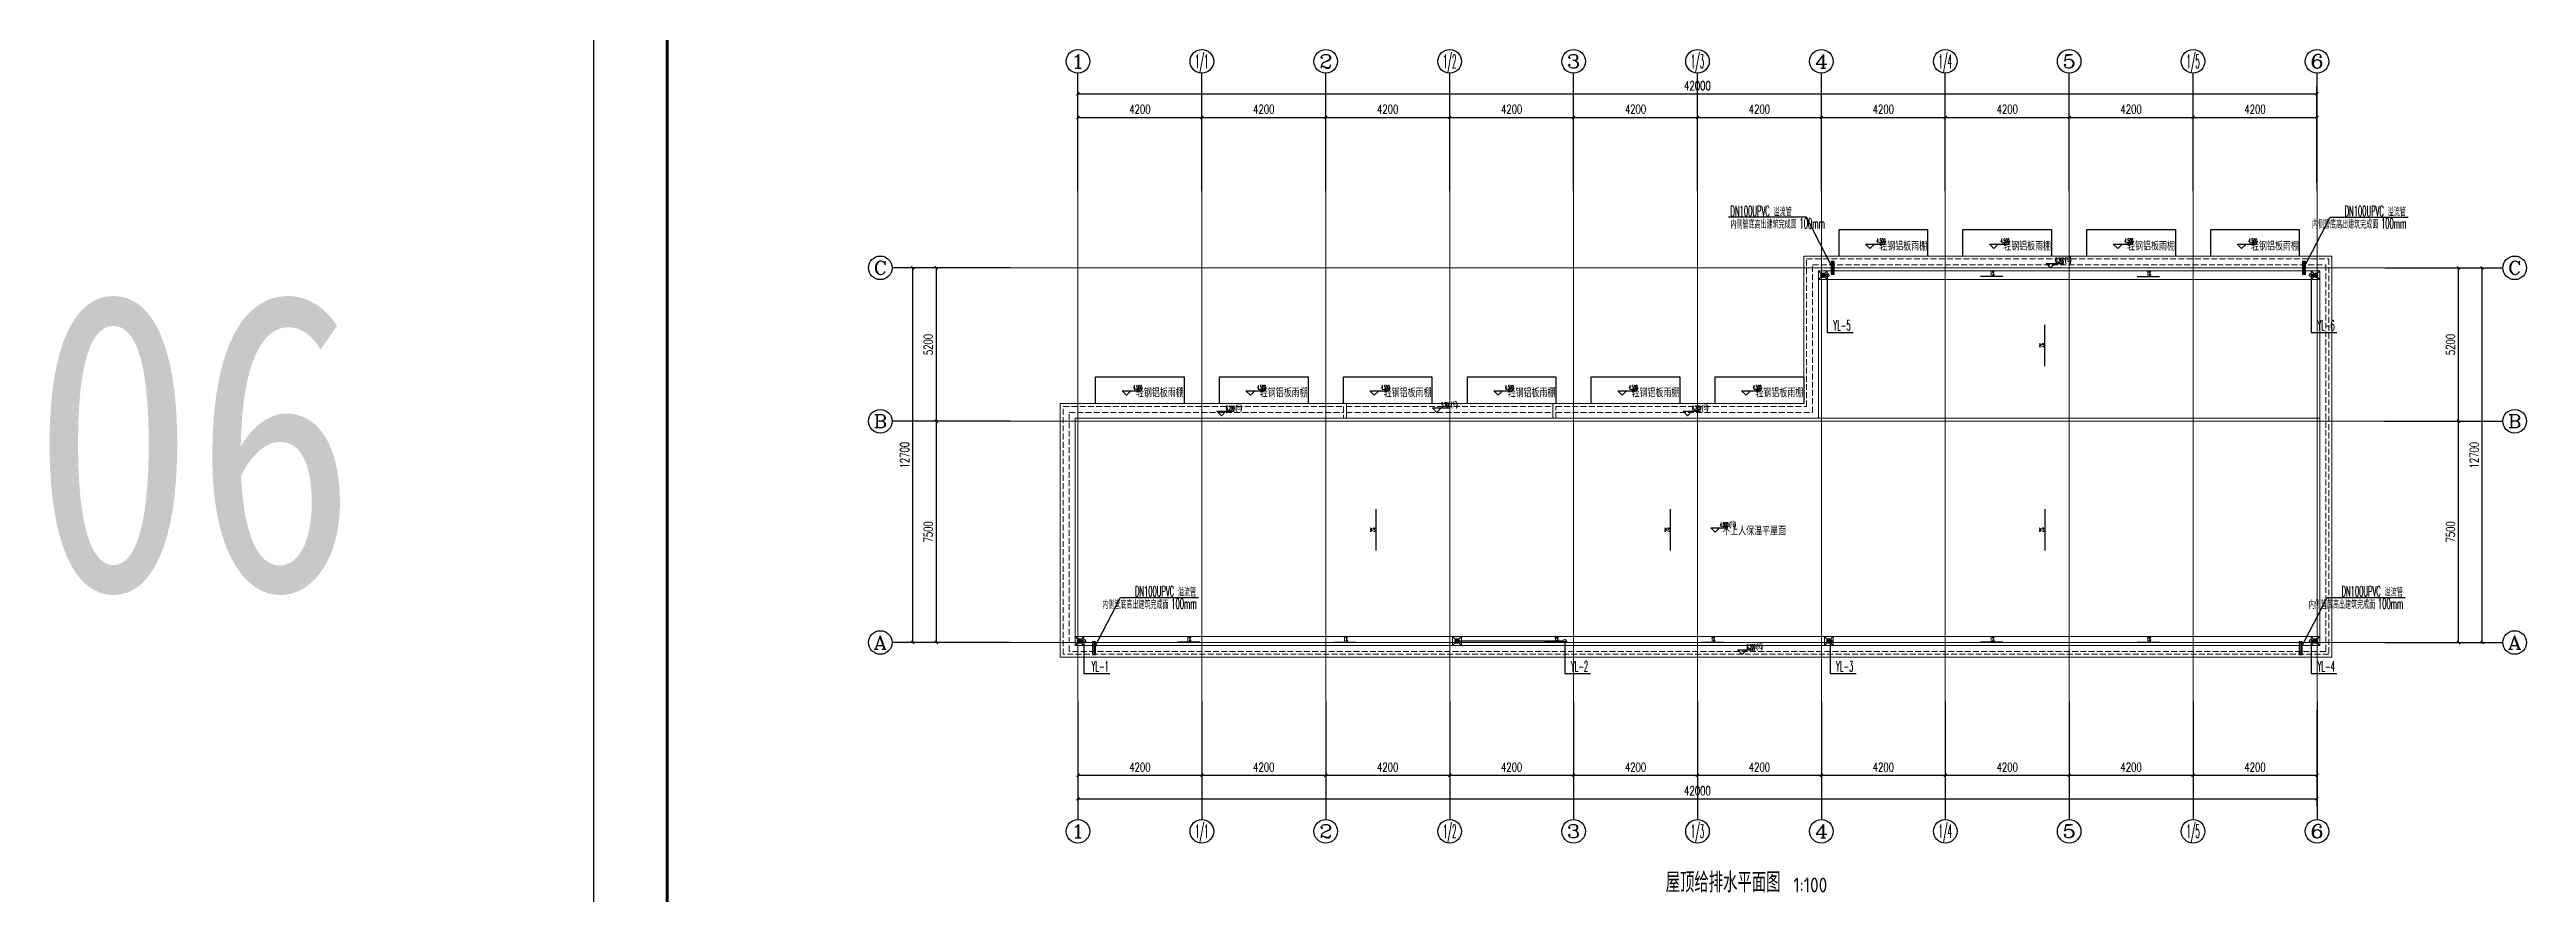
# Model space of a CAD drawing. Extents: x 1725261 to 1937680, y 860327 to 1571294.
# Drawn here: x 1772812 to 1856772, y 1076455 to 1105029 of the extents above; entities that cross this region are included whole.
import ezdxf
from ezdxf.enums import TextEntityAlignment as Align

# ---------------------------------------------------------------- set-up
doc = ezdxf.new("R2010")
doc.units = 0
doc.header["$LTSCALE"] = 1000
doc.header["$MEASUREMENT"] = 0
for name, pattern in [('ACAD_ISO10W100', [18.5, 12, -3, 0.5, -3]), ('DASH', [0.35, 0.25, -0.1]), ('DOTE', [2.42, 2, -0.2, 0.02, -0.2])]:
    doc.linetypes.add(name, pattern=pattern)
for name, color, linetype in [('AXIS', 3, 'Continuous'), ('AXIS_TEXT', 4, 'Continuous'), ('C-AXIS(轴号)', 3, 'Continuous'), ('C-AXIS-T(字)', 7, 'Continuous'), ('D-立面', 35, 'Continuous'), ('DIM_ELEV', 3, 'Continuous'), ('DIM_SYMB', 3, 'Continuous'), ('DIM_雨水', 3, 'Continuous'), ('PIPE-雨水', 4, 'Y'), ('PUB_TEXT', 4, 'Continuous'), ('text', 7, 'Continuous'), ('TWT_LEAD', 3, 'Continuous'), ('VPIPE-雨水', 4, 'Y'), ('图框', 140, 'Continuous'), ('大线脚', 71, 'Continuous'), ('立面', 73, 'Continuous')]:
    doc.layers.add(name, color=color, linetype=linetype)
for name, color, linetype, lineweight in [('DOTE', 19, 'DOTE', 9), ('LVTRY', 1, 'Continuous', 13), ('平面-分水线', 214, 'Continuous', 15), ('平面-排水沟', 86, 'Continuous', 15), ('平面-看线', 45, 'Continuous', 15)]:
    doc.layers.add(name, color=color, linetype=linetype, lineweight=lineweight)
doc.styles.add('_TCH_AXIS', font='COMPLEX', dxfattribs={"bigfont": 'GBCBIG'})
doc.styles.add('_TCH_DIM', font='SIMPLEX.shx', dxfattribs={"width": 0.6, "oblique": 10, "bigfont": 'hztxt.shx'})
doc.styles.add('_TCH_DIM_T3', font='SIMPLEX', dxfattribs={"width": 0.705882, "bigfont": 'GBCBIG'})
doc.styles.add('_TWT_SERIAL', font='simplex.shx', dxfattribs={"width": 0.6, "oblique": 10, "height": 3.5, "bigfont": 'aadri.shx'})
doc.styles.add('COMPLEX', font='COMPLEX')
doc.styles.get("Standard").update_dxf_attribs({"font": 'gbenor.shx', "bigfont": 'gbcbig.shx'})
doc.styles.add('黑体', font='simhei.ttf')
doc.linetypes.add('Y', pattern='A,2,-0.2,["Y",Standard,S=0.4,R=0,X=-0.1,Y=-0.115],-0.35', length=2.55)
doc.dimstyles.new('_TCH_ARCH&&100', dxfattribs={"dimtxt": 297.5, "dimasz": 100, "dimexe": 250, "dimexo": 300, "dimgap": 126.25, "dimtad": 1, "dimdec": 0, "dimzin": 0, "dimdsep": 46, "dimtxsty": '_TCH_DIM_T3', "dimblk": 'ARCHTICK', "dimcen": 0.09, "dimclrt": 7, "dimazin": 2, "dimtfac": 1, "dimtdec": 0, "dimtix": 1, "dimtmove": 2, "dimatfit": 3, "dimfxl": 0, "dimtolj": 1, "dimtzin": 0, "dimarcsym": 0})

msp = doc.modelspace()

# ---------------------------------------------------------------- texts
at = {"layer": 'DIM_ELEV', "color": 8, "style": '_TCH_DIM'}
for s, height, width, p in [('4.500', 148.75, 0.423529, (1834747.4, 1098468.8)), ('4.500', 148.75, 0.423529, (1838947.4, 1098468.8)), ('4.500', 148.75, 0.423529, (1843147.4, 1098468.8)), ('4.500', 148.75, 0.423529, (1847347.4, 1098468.8)), ('6.200', 148.75, 0.423529, (1840800, 1097813.5)), ('(', 148.8, 0.423529, (1841128.5, 1097813.5)), ('结', 175, 0.6, (1841180.7, 1097813.5)), (')', 148.8, 0.423529, (1841296.3, 1097813.5)), ('4.500', 148.75, 0.423529, (1809547.4, 1093497.3)), ('4.500', 148.75, 0.423529, (1813747.4, 1093497.3)), ('4.500', 148.75, 0.423529, (1817947.4, 1093497.3)), ('4.500', 148.75, 0.423529, (1822147.4, 1093497.3)), ('4.500', 148.75, 0.423529, (1826347.4, 1093497.3)), ('4.500', 148.75, 0.423529, (1830547.4, 1093497.3)), ('6.200', 148.75, 0.423529, (1812688.2, 1092801.3)), ('(', 148.8, 0.423529, (1813016.7, 1092801.3)), ('结', 175, 0.6, (1813068.9, 1092801.3)), (')', 148.8, 0.423529, (1813184.5, 1092801.3)), ('5.700', 148.75, 0.423529, (1819990, 1092913.5)), ('(', 148.8, 0.423529, (1820320.2, 1092913.5)), ('结', 175, 0.6, (1820372.4, 1092913.5)), (')', 148.8, 0.423529, (1820488.1, 1092913.5)), ('6.200', 148.75, 0.423529, (1828491.3, 1092801.3)), ('(', 148.8, 0.423529, (1828819.7, 1092801.3)), ('结', 175, 0.6, (1828872, 1092801.3)), (')', 148.8, 0.423529, (1828987.6, 1092801.3)), ('4.800', 148.75, 0.423529, (1829428.7, 1088848.7)), ('(', 148.8, 0.423529, (1829755.2, 1088848.7)), ('结', 175, 0.6, (1829807.4, 1088848.7)), (')', 148.8, 0.423529, (1829923.1, 1088848.7)), ('6.200', 148.75, 0.423529, (1830337.8, 1084712.1)), ('(', 148.8, 0.423529, (1830666.3, 1084712.1)), ('结', 175, 0.6, (1830718.5, 1084712.1)), (')', 148.8, 0.423529, (1830834.1, 1084712.1))]:
    msp.add_text(s, height=height, dxfattribs=dict(at, width=width)).set_placement(p)
at = {"layer": 'DIM_SYMB', "color": 8, "style": '_TCH_DIM', "width": 0.423529}
for p in [(1838591.3, 1097371.6), (1843898.9, 1097371.6), (1811365.2, 1084971.6), (1816672.8, 1084971.6), (1823822.9, 1084971.6), (1829130.6, 1084971.6), (1838591.3, 1084971.6), (1843898.9, 1084971.6)]:
    msp.add_text('1%', height=148.75, dxfattribs=at).set_placement(p)
for p in [(1840413.3, 1094929.6), (1817737.3, 1088674.3), (1827716.9, 1088674.3), (1840413.3, 1088674.3)]:
    msp.add_text('2%', height=148.75, rotation=90, dxfattribs=at).set_placement(p)
at = {"layer": 'DIM_雨水', "color": 7, "style": '_TWT_SERIAL', "width": 0.48}
for s, p in [('YL-5', (1833278.1, 1095502.8)), ('YL-6', (1849686.9, 1095502.8)), ('YL-1', (1808134.1, 1083946.2)), ('YL-2', (1824381.8, 1083946.2)), ('YL-3', (1833370.1, 1083946.2)), ('YL-4', (1849694.1, 1083946.2))]:
    msp.add_text(s, height=350, dxfattribs=at).set_placement(p)
at = {"layer": 'PUB_TEXT', "color": 8}
for s, p in [('轻钢铝板雨棚', (1834836.1, 1098218.2)), ('轻钢铝板雨棚', (1839036.1, 1098218.2)), ('轻钢铝板雨棚', (1843236.1, 1098218.2)), ('轻钢铝板雨棚', (1847436.1, 1098218.2)), ('轻钢铝板雨棚', (1809636.1, 1093246.7)), ('轻钢铝板雨棚', (1813836.1, 1093246.7)), ('轻钢铝板雨棚', (1818036.1, 1093246.7)), ('轻钢铝板雨棚', (1822236.1, 1093246.7)), ('轻钢铝板雨棚', (1826436.1, 1093246.7)), ('轻钢铝板雨棚', (1830636.1, 1093246.7)), ('不上人保温平屋面', (1829512.8, 1088564.7))]:
    msp.add_text(s, height=270.07, dxfattribs=at).set_placement(p)
at = {"layer": 'PUB_TEXT'}
for s, height, p in [('屋顶给排水平面图', 675.18, (1827595.4, 1076457.4)), ('1:100', 500, (1831923, 1076457.4))]:
    msp.add_text(s, height=height, dxfattribs=at).set_placement(p)
at = {"layer": 'text', "color": 1, "style": '黑体', "width": 0.8}
msp.add_text('06', height=10094.18, dxfattribs=at).set_placement((1772229.2, 1086701.2))
at = {"layer": 'TWT_LEAD', "color": 7, "style": '_TWT_SERIAL'}
for s, height, width, p in [('内侧管底高出建筑完成面', 261.811, 0.6, (1829790.5, 1098960.1)), ('DN100UPVC', 350, 0.48, (1829790.5, 1099380.1)), ('溢流管', 261.81, 0.6, (1831254.5, 1099380.1)), ('100mm', 350, 0.48, (1832130.5, 1098960.1)), ('内侧管底高出建筑完成面', 261.811, 0.6, (1849501.9, 1098960.1)), ('DN100UPVC', 350, 0.48, (1850608.3, 1099380.1)), ('100mm', 350, 0.48, (1851841.9, 1098960.1)), ('溢流管', 261.81, 0.6, (1852072.3, 1099380.1)), ('DN100UPVC', 350, 0.48, (1809601.4, 1086490.3)), ('溢流管', 261.81, 0.6, (1811065.4, 1086490.3)), ('DN100UPVC', 350, 0.48, (1850503, 1086490.3)), ('溢流管', 261.81, 0.6, (1851967, 1086490.3)), ('内侧管底高出建筑完成面', 261.811, 0.6, (1808495.1, 1086070.3)), ('100mm', 350, 0.48, (1810835.1, 1086070.3)), ('内侧管底高出建筑完成面', 261.811, 0.6, (1849396.6, 1086070.3)), ('100mm', 350, 0.48, (1851736.6, 1086070.3))]:
    msp.add_text(s, height=height, dxfattribs=dict(at, width=width)).set_placement(p)

# ---------------------------------------------------------------- blocks, each defined once
blk = doc.blocks.new('$lvtry$00000171')
for p, q in [((-74, 11), (-11, 74)), ((-70, -27), (27, 70)), ((-53, -53), (53, 53)), ((-27, -70), (70, 27)), ((11, -74), (74, -11))]:
    blk.add_line(p, q)
blk.add_circle((0, 0), 75)
blk.add_point((0, 0))
blk = doc.blocks.new('R5T6Y7TRF')
at = {"layer": '平面-分水线', "elevation": -134}
blk.add_lwpolyline([(392485, -26438), (392785, -26438), (392785, -26738), (392485, -26738)], close=True, dxfattribs=at)
for points in [[(392485, -26438), (392582, -26534)], [(392485, -26738), (392593, -26629)], [(392676, -26629), (392785, -26738)], [(392688, -26534), (392785, -26438)]]:
    blk.add_lwpolyline(points, dxfattribs=at)
at = {"layer": 'LVTRY'}
blk.add_blockref('$lvtry$00000171', (392635, -26588, -134), dxfattribs=at)
blk = doc.blocks.new('3654645645678678')
at = {"layer": '大线脚', "color": 0}
blk.add_line((447247, -47568), (447247, -47145), dxfattribs=at)
blk.add_lwpolyline([(447197, -47145), (447297, -47145), (447297, -47568), (447197, -47568)], close=True, dxfattribs=at)
blk = doc.blocks.new('_ArchTick')
at = {"color": 0, "linetype": 'ByBlock', "const_width": 0.4}
blk.add_lwpolyline([(-0.5, -0.5), (0.5, 0.5)], dxfattribs=at)
blk = doc.blocks.new('*D87')
at = {"layer": 'AXIS', "color": 0, "lineweight": -2}
for p, q in [((1805072, 1097629), (1801822, 1097629)), ((1802072, 1084929), (1802072, 1097629)), ((1805072, 1084929), (1801822, 1084929))]:
    blk.add_line(p, q, dxfattribs=at)
at = {"layer": 'Defpoints', "color": 0}
for p in [(1802072, 1097629), (1805372, 1097629), (1805372, 1084929)]:
    blk.add_point(p, dxfattribs=at)
at = {"layer": 'AXIS', "color": 0, "lineweight": -2, "xscale": 100, "yscale": 100, "zscale": 100}
for p, rotation in [((1802072, 1097629), 90), ((1802072, 1084929), 270)]:
    blk.add_blockref('_ArchTick', p, dxfattribs=dict(at, rotation=rotation))
at = {"layer": 'AXIS', "color": 7, "insert": (1801797, 1091279), "char_height": 297.5, "attachment_point": 5, "rotation": 90, "style": '_TCH_DIM_T3'}
blk.add_mtext('\\A1;12700', dxfattribs=at)
blk = doc.blocks.new('*D88')
at = {"layer": 'AXIS', "color": 0, "lineweight": -2}
for p, q in [((1805072, 1097629), (1802622, 1097629)), ((1802872, 1092429), (1802872, 1097629)), ((1805072, 1092429), (1802622, 1092429))]:
    blk.add_line(p, q, dxfattribs=at)
at = {"layer": 'Defpoints', "color": 0}
for p in [(1802872, 1097629), (1805372, 1097629), (1805372, 1092429)]:
    blk.add_point(p, dxfattribs=at)
at = {"layer": 'AXIS', "color": 0, "lineweight": -2, "xscale": 100, "yscale": 100, "zscale": 100}
for p, rotation in [((1802872, 1097629), 90), ((1802872, 1092429), 270)]:
    blk.add_blockref('_ArchTick', p, dxfattribs=dict(at, rotation=rotation))
at = {"layer": 'AXIS', "color": 7, "insert": (1802597, 1095029), "char_height": 297.5, "attachment_point": 5, "rotation": 90, "style": '_TCH_DIM_T3'}
blk.add_mtext('\\A1;5200', dxfattribs=at)
blk = doc.blocks.new('*D89')
at = {"layer": 'AXIS', "color": 0, "lineweight": -2}
for p, q in [((1805072, 1092429), (1802622, 1092429)), ((1802872, 1084929), (1802872, 1092429)), ((1805072, 1084929), (1802622, 1084929))]:
    blk.add_line(p, q, dxfattribs=at)
at = {"layer": 'Defpoints', "color": 0}
for p in [(1802872, 1092429), (1805372, 1092429), (1805372, 1084929)]:
    blk.add_point(p, dxfattribs=at)
at = {"layer": 'AXIS', "color": 0, "lineweight": -2, "xscale": 100, "yscale": 100, "zscale": 100}
for p, rotation in [((1802872, 1092429), 90), ((1802872, 1084929), 270)]:
    blk.add_blockref('_ArchTick', p, dxfattribs=dict(at, rotation=rotation))
at = {"layer": 'AXIS', "color": 7, "insert": (1802597, 1088679), "char_height": 297.5, "attachment_point": 5, "rotation": 90, "style": '_TCH_DIM_T3'}
blk.add_mtext('\\A1;7500', dxfattribs=at)
blk = doc.blocks.new('*D90')
at = {"layer": 'AXIS', "color": 0, "lineweight": -2}
for p, q in [((1852272, 1097629), (1855522, 1097629)), ((1855272, 1084929), (1855272, 1097629)), ((1852272, 1084929), (1855522, 1084929))]:
    blk.add_line(p, q, dxfattribs=at)
at = {"layer": 'Defpoints', "color": 0}
for p in [(1851972, 1097629), (1855272, 1097629), (1851972, 1084929)]:
    blk.add_point(p, dxfattribs=at)
at = {"layer": 'AXIS', "color": 0, "lineweight": -2, "xscale": 100, "yscale": 100, "zscale": 100}
for p, rotation in [((1855272, 1097629), 90), ((1855272, 1084929), 270)]:
    blk.add_blockref('_ArchTick', p, dxfattribs=dict(at, rotation=rotation))
at = {"layer": 'AXIS', "color": 7, "insert": (1854997, 1091279), "char_height": 297.5, "attachment_point": 5, "rotation": 90, "style": '_TCH_DIM_T3'}
blk.add_mtext('\\A1;12700', dxfattribs=at)
blk = doc.blocks.new('*D91')
at = {"layer": 'AXIS', "color": 0, "lineweight": -2}
for p, q in [((1852272, 1097629), (1854722, 1097629)), ((1854472, 1092429), (1854472, 1097629)), ((1852272, 1092429), (1854722, 1092429))]:
    blk.add_line(p, q, dxfattribs=at)
at = {"layer": 'Defpoints', "color": 0}
for p in [(1851972, 1097629), (1854472, 1097629), (1851972, 1092429)]:
    blk.add_point(p, dxfattribs=at)
at = {"layer": 'AXIS', "color": 0, "lineweight": -2, "xscale": 100, "yscale": 100, "zscale": 100}
for p, rotation in [((1854472, 1097629), 90), ((1854472, 1092429), 270)]:
    blk.add_blockref('_ArchTick', p, dxfattribs=dict(at, rotation=rotation))
at = {"layer": 'AXIS', "color": 7, "insert": (1854197, 1095029), "char_height": 297.5, "attachment_point": 5, "rotation": 90, "style": '_TCH_DIM_T3'}
blk.add_mtext('\\A1;5200', dxfattribs=at)
blk = doc.blocks.new('*D92')
at = {"layer": 'AXIS', "color": 0, "lineweight": -2}
for p, q in [((1852272, 1092429), (1854722, 1092429)), ((1854472, 1084929), (1854472, 1092429)), ((1852272, 1084929), (1854722, 1084929))]:
    blk.add_line(p, q, dxfattribs=at)
at = {"layer": 'Defpoints', "color": 0}
for p in [(1851972, 1092429), (1854472, 1092429), (1851972, 1084929)]:
    blk.add_point(p, dxfattribs=at)
at = {"layer": 'AXIS', "color": 0, "lineweight": -2, "xscale": 100, "yscale": 100, "zscale": 100}
for p, rotation in [((1854472, 1092429), 90), ((1854472, 1084929), 270)]:
    blk.add_blockref('_ArchTick', p, dxfattribs=dict(at, rotation=rotation))
at = {"layer": 'AXIS', "color": 7, "insert": (1854197, 1088679), "char_height": 297.5, "attachment_point": 5, "rotation": 90, "style": '_TCH_DIM_T3'}
blk.add_mtext('\\A1;7500', dxfattribs=at)
blk = doc.blocks.new('*D93')
at = {"layer": 'AXIS', "color": 0, "lineweight": -2}
for p, q in [((1807672, 1082629), (1807672, 1079379)), ((1849672, 1082629), (1849672, 1079379)), ((1807672, 1079629), (1849672, 1079629))]:
    blk.add_line(p, q, dxfattribs=at)
at = {"layer": 'Defpoints', "color": 0}
for p in [(1807672, 1082929), (1849672, 1082929), (1849672, 1079629)]:
    blk.add_point(p, dxfattribs=at)
at = {"layer": 'AXIS', "color": 0, "lineweight": -2, "xscale": 100, "yscale": 100, "zscale": 100, "rotation": 180}
blk.add_blockref('_ArchTick', (1807672, 1079629), dxfattribs=at)
at = {"layer": 'AXIS', "color": 0, "lineweight": -2, "xscale": 100, "yscale": 100, "zscale": 100}
blk.add_blockref('_ArchTick', (1849672, 1079629), dxfattribs=at)
at = {"layer": 'AXIS', "color": 7, "insert": (1828672, 1079904), "char_height": 297.5, "attachment_point": 5, "style": '_TCH_DIM_T3'}
blk.add_mtext('\\A1;42000', dxfattribs=at)
blk = doc.blocks.new('*D94')
at = {"layer": 'AXIS', "color": 0, "lineweight": -2}
for p, q in [((1807672, 1082629), (1807672, 1080179)), ((1811872, 1082629), (1811872, 1080179)), ((1807672, 1080429), (1811872, 1080429))]:
    blk.add_line(p, q, dxfattribs=at)
at = {"layer": 'Defpoints', "color": 0}
for p in [(1807672, 1082929), (1811872, 1082929), (1811872, 1080429)]:
    blk.add_point(p, dxfattribs=at)
at = {"layer": 'AXIS', "color": 0, "lineweight": -2, "xscale": 100, "yscale": 100, "zscale": 100, "rotation": 180}
blk.add_blockref('_ArchTick', (1807672, 1080429), dxfattribs=at)
at = {"layer": 'AXIS', "color": 0, "lineweight": -2, "xscale": 100, "yscale": 100, "zscale": 100}
blk.add_blockref('_ArchTick', (1811872, 1080429), dxfattribs=at)
at = {"layer": 'AXIS', "color": 7, "insert": (1809772, 1080704), "char_height": 297.5, "attachment_point": 5, "style": '_TCH_DIM_T3'}
blk.add_mtext('\\A1;4200', dxfattribs=at)
blk = doc.blocks.new('*D95')
at = {"layer": 'AXIS', "color": 0, "lineweight": -2}
for p, q in [((1811872, 1082629), (1811872, 1080179)), ((1816072, 1082629), (1816072, 1080179)), ((1811872, 1080429), (1816072, 1080429))]:
    blk.add_line(p, q, dxfattribs=at)
at = {"layer": 'Defpoints', "color": 0}
for p in [(1811872, 1082929), (1816072, 1082929), (1816072, 1080429)]:
    blk.add_point(p, dxfattribs=at)
at = {"layer": 'AXIS', "color": 0, "lineweight": -2, "xscale": 100, "yscale": 100, "zscale": 100, "rotation": 180}
blk.add_blockref('_ArchTick', (1811872, 1080429), dxfattribs=at)
at = {"layer": 'AXIS', "color": 0, "lineweight": -2, "xscale": 100, "yscale": 100, "zscale": 100}
blk.add_blockref('_ArchTick', (1816072, 1080429), dxfattribs=at)
at = {"layer": 'AXIS', "color": 7, "insert": (1813972, 1080704), "char_height": 297.5, "attachment_point": 5, "style": '_TCH_DIM_T3'}
blk.add_mtext('\\A1;4200', dxfattribs=at)
blk = doc.blocks.new('*D96')
at = {"layer": 'AXIS', "color": 0, "lineweight": -2}
for p, q in [((1816072, 1082629), (1816072, 1080179)), ((1820272, 1082629), (1820272, 1080179)), ((1816072, 1080429), (1820272, 1080429))]:
    blk.add_line(p, q, dxfattribs=at)
at = {"layer": 'Defpoints', "color": 0}
for p in [(1816072, 1082929), (1820272, 1082929), (1820272, 1080429)]:
    blk.add_point(p, dxfattribs=at)
at = {"layer": 'AXIS', "color": 0, "lineweight": -2, "xscale": 100, "yscale": 100, "zscale": 100, "rotation": 180}
blk.add_blockref('_ArchTick', (1816072, 1080429), dxfattribs=at)
at = {"layer": 'AXIS', "color": 0, "lineweight": -2, "xscale": 100, "yscale": 100, "zscale": 100}
blk.add_blockref('_ArchTick', (1820272, 1080429), dxfattribs=at)
at = {"layer": 'AXIS', "color": 7, "insert": (1818172, 1080704), "char_height": 297.5, "attachment_point": 5, "style": '_TCH_DIM_T3'}
blk.add_mtext('\\A1;4200', dxfattribs=at)
blk = doc.blocks.new('*D97')
at = {"layer": 'AXIS', "color": 0, "lineweight": -2}
for p, q in [((1820272, 1082629), (1820272, 1080179)), ((1824472, 1082629), (1824472, 1080179)), ((1820272, 1080429), (1824472, 1080429))]:
    blk.add_line(p, q, dxfattribs=at)
at = {"layer": 'Defpoints', "color": 0}
for p in [(1820272, 1082929), (1824472, 1082929), (1824472, 1080429)]:
    blk.add_point(p, dxfattribs=at)
at = {"layer": 'AXIS', "color": 0, "lineweight": -2, "xscale": 100, "yscale": 100, "zscale": 100, "rotation": 180}
blk.add_blockref('_ArchTick', (1820272, 1080429), dxfattribs=at)
at = {"layer": 'AXIS', "color": 0, "lineweight": -2, "xscale": 100, "yscale": 100, "zscale": 100}
blk.add_blockref('_ArchTick', (1824472, 1080429), dxfattribs=at)
at = {"layer": 'AXIS', "color": 7, "insert": (1822372, 1080704), "char_height": 297.5, "attachment_point": 5, "style": '_TCH_DIM_T3'}
blk.add_mtext('\\A1;4200', dxfattribs=at)
blk = doc.blocks.new('*D98')
at = {"layer": 'AXIS', "color": 0, "lineweight": -2}
for p, q in [((1824472, 1082629), (1824472, 1080179)), ((1828672, 1082629), (1828672, 1080179)), ((1824472, 1080429), (1828672, 1080429))]:
    blk.add_line(p, q, dxfattribs=at)
at = {"layer": 'Defpoints', "color": 0}
for p in [(1824472, 1082929), (1828672, 1082929), (1828672, 1080429)]:
    blk.add_point(p, dxfattribs=at)
at = {"layer": 'AXIS', "color": 0, "lineweight": -2, "xscale": 100, "yscale": 100, "zscale": 100, "rotation": 180}
blk.add_blockref('_ArchTick', (1824472, 1080429), dxfattribs=at)
at = {"layer": 'AXIS', "color": 0, "lineweight": -2, "xscale": 100, "yscale": 100, "zscale": 100}
blk.add_blockref('_ArchTick', (1828672, 1080429), dxfattribs=at)
at = {"layer": 'AXIS', "color": 7, "insert": (1826572, 1080704), "char_height": 297.5, "attachment_point": 5, "style": '_TCH_DIM_T3'}
blk.add_mtext('\\A1;4200', dxfattribs=at)
blk = doc.blocks.new('*D99')
at = {"layer": 'AXIS', "color": 0, "lineweight": -2}
for p, q in [((1828672, 1082629), (1828672, 1080179)), ((1832872, 1082629), (1832872, 1080179)), ((1828672, 1080429), (1832872, 1080429))]:
    blk.add_line(p, q, dxfattribs=at)
at = {"layer": 'Defpoints', "color": 0}
for p in [(1828672, 1082929), (1832872, 1082929), (1832872, 1080429)]:
    blk.add_point(p, dxfattribs=at)
at = {"layer": 'AXIS', "color": 0, "lineweight": -2, "xscale": 100, "yscale": 100, "zscale": 100, "rotation": 180}
blk.add_blockref('_ArchTick', (1828672, 1080429), dxfattribs=at)
at = {"layer": 'AXIS', "color": 0, "lineweight": -2, "xscale": 100, "yscale": 100, "zscale": 100}
blk.add_blockref('_ArchTick', (1832872, 1080429), dxfattribs=at)
at = {"layer": 'AXIS', "color": 7, "insert": (1830772, 1080704), "char_height": 297.5, "attachment_point": 5, "style": '_TCH_DIM_T3'}
blk.add_mtext('\\A1;4200', dxfattribs=at)
blk = doc.blocks.new('*D100')
at = {"layer": 'AXIS', "color": 0, "lineweight": -2}
for p, q in [((1832872, 1082629), (1832872, 1080179)), ((1837072, 1082629), (1837072, 1080179)), ((1832872, 1080429), (1837072, 1080429))]:
    blk.add_line(p, q, dxfattribs=at)
at = {"layer": 'Defpoints', "color": 0}
for p in [(1832872, 1082929), (1837072, 1082929), (1837072, 1080429)]:
    blk.add_point(p, dxfattribs=at)
at = {"layer": 'AXIS', "color": 0, "lineweight": -2, "xscale": 100, "yscale": 100, "zscale": 100, "rotation": 180}
blk.add_blockref('_ArchTick', (1832872, 1080429), dxfattribs=at)
at = {"layer": 'AXIS', "color": 0, "lineweight": -2, "xscale": 100, "yscale": 100, "zscale": 100}
blk.add_blockref('_ArchTick', (1837072, 1080429), dxfattribs=at)
at = {"layer": 'AXIS', "color": 7, "insert": (1834972, 1080704), "char_height": 297.5, "attachment_point": 5, "style": '_TCH_DIM_T3'}
blk.add_mtext('\\A1;4200', dxfattribs=at)
blk = doc.blocks.new('*D101')
at = {"layer": 'AXIS', "color": 0, "lineweight": -2}
for p, q in [((1837072, 1082629), (1837072, 1080179)), ((1841272, 1082629), (1841272, 1080179)), ((1837072, 1080429), (1841272, 1080429))]:
    blk.add_line(p, q, dxfattribs=at)
at = {"layer": 'Defpoints', "color": 0}
for p in [(1837072, 1082929), (1841272, 1082929), (1841272, 1080429)]:
    blk.add_point(p, dxfattribs=at)
at = {"layer": 'AXIS', "color": 0, "lineweight": -2, "xscale": 100, "yscale": 100, "zscale": 100, "rotation": 180}
blk.add_blockref('_ArchTick', (1837072, 1080429), dxfattribs=at)
at = {"layer": 'AXIS', "color": 0, "lineweight": -2, "xscale": 100, "yscale": 100, "zscale": 100}
blk.add_blockref('_ArchTick', (1841272, 1080429), dxfattribs=at)
at = {"layer": 'AXIS', "color": 7, "insert": (1839172, 1080704), "char_height": 297.5, "attachment_point": 5, "style": '_TCH_DIM_T3'}
blk.add_mtext('\\A1;4200', dxfattribs=at)
blk = doc.blocks.new('*D102')
at = {"layer": 'AXIS', "color": 0, "lineweight": -2}
for p, q in [((1841272, 1082629), (1841272, 1080179)), ((1845472, 1082629), (1845472, 1080179)), ((1841272, 1080429), (1845472, 1080429))]:
    blk.add_line(p, q, dxfattribs=at)
at = {"layer": 'Defpoints', "color": 0}
for p in [(1841272, 1082929), (1845472, 1082929), (1845472, 1080429)]:
    blk.add_point(p, dxfattribs=at)
at = {"layer": 'AXIS', "color": 0, "lineweight": -2, "xscale": 100, "yscale": 100, "zscale": 100, "rotation": 180}
blk.add_blockref('_ArchTick', (1841272, 1080429), dxfattribs=at)
at = {"layer": 'AXIS', "color": 0, "lineweight": -2, "xscale": 100, "yscale": 100, "zscale": 100}
blk.add_blockref('_ArchTick', (1845472, 1080429), dxfattribs=at)
at = {"layer": 'AXIS', "color": 7, "insert": (1843372, 1080704), "char_height": 297.5, "attachment_point": 5, "style": '_TCH_DIM_T3'}
blk.add_mtext('\\A1;4200', dxfattribs=at)
blk = doc.blocks.new('*D103')
at = {"layer": 'AXIS', "color": 0, "lineweight": -2}
for p, q in [((1845472, 1082629), (1845472, 1080179)), ((1849672, 1082629), (1849672, 1080179)), ((1845472, 1080429), (1849672, 1080429))]:
    blk.add_line(p, q, dxfattribs=at)
at = {"layer": 'Defpoints', "color": 0}
for p in [(1845472, 1082929), (1849672, 1082929), (1849672, 1080429)]:
    blk.add_point(p, dxfattribs=at)
at = {"layer": 'AXIS', "color": 0, "lineweight": -2, "xscale": 100, "yscale": 100, "zscale": 100, "rotation": 180}
blk.add_blockref('_ArchTick', (1845472, 1080429), dxfattribs=at)
at = {"layer": 'AXIS', "color": 0, "lineweight": -2, "xscale": 100, "yscale": 100, "zscale": 100}
blk.add_blockref('_ArchTick', (1849672, 1080429), dxfattribs=at)
at = {"layer": 'AXIS', "color": 7, "insert": (1847572, 1080704), "char_height": 297.5, "attachment_point": 5, "style": '_TCH_DIM_T3'}
blk.add_mtext('\\A1;4200', dxfattribs=at)
blk = doc.blocks.new('*D104')
at = {"layer": 'AXIS', "color": 0, "lineweight": -2}
for p, q in [((1807672, 1100529), (1807672, 1103779)), ((1807672, 1103529), (1849672, 1103529)), ((1849672, 1100529), (1849672, 1103779))]:
    blk.add_line(p, q, dxfattribs=at)
at = {"layer": 'Defpoints', "color": 0}
for p in [(1849672, 1103529), (1807672, 1100229), (1849672, 1100229)]:
    blk.add_point(p, dxfattribs=at)
at = {"layer": 'AXIS', "color": 0, "lineweight": -2, "xscale": 100, "yscale": 100, "zscale": 100, "rotation": 180}
blk.add_blockref('_ArchTick', (1807672, 1103529), dxfattribs=at)
at = {"layer": 'AXIS', "color": 0, "lineweight": -2, "xscale": 100, "yscale": 100, "zscale": 100}
blk.add_blockref('_ArchTick', (1849672, 1103529), dxfattribs=at)
at = {"layer": 'AXIS', "color": 7, "insert": (1828672, 1103804), "char_height": 297.5, "attachment_point": 5, "style": '_TCH_DIM_T3'}
blk.add_mtext('\\A1;42000', dxfattribs=at)
blk = doc.blocks.new('*D105')
at = {"layer": 'AXIS', "color": 0, "lineweight": -2}
for p, q in [((1807672, 1100529), (1807672, 1102979)), ((1807672, 1102729), (1811872, 1102729)), ((1811872, 1100529), (1811872, 1102979))]:
    blk.add_line(p, q, dxfattribs=at)
at = {"layer": 'Defpoints', "color": 0}
for p in [(1811872, 1102729), (1807672, 1100229), (1811872, 1100229)]:
    blk.add_point(p, dxfattribs=at)
at = {"layer": 'AXIS', "color": 0, "lineweight": -2, "xscale": 100, "yscale": 100, "zscale": 100, "rotation": 180}
blk.add_blockref('_ArchTick', (1807672, 1102729), dxfattribs=at)
at = {"layer": 'AXIS', "color": 0, "lineweight": -2, "xscale": 100, "yscale": 100, "zscale": 100}
blk.add_blockref('_ArchTick', (1811872, 1102729), dxfattribs=at)
at = {"layer": 'AXIS', "color": 7, "insert": (1809772, 1103004), "char_height": 297.5, "attachment_point": 5, "style": '_TCH_DIM_T3'}
blk.add_mtext('\\A1;4200', dxfattribs=at)
blk = doc.blocks.new('*D106')
at = {"layer": 'AXIS', "color": 0, "lineweight": -2}
for p, q in [((1811872, 1100529), (1811872, 1102979)), ((1811872, 1102729), (1816072, 1102729)), ((1816072, 1100529), (1816072, 1102979))]:
    blk.add_line(p, q, dxfattribs=at)
at = {"layer": 'Defpoints', "color": 0}
for p in [(1816072, 1102729), (1811872, 1100229), (1816072, 1100229)]:
    blk.add_point(p, dxfattribs=at)
at = {"layer": 'AXIS', "color": 0, "lineweight": -2, "xscale": 100, "yscale": 100, "zscale": 100, "rotation": 180}
blk.add_blockref('_ArchTick', (1811872, 1102729), dxfattribs=at)
at = {"layer": 'AXIS', "color": 0, "lineweight": -2, "xscale": 100, "yscale": 100, "zscale": 100}
blk.add_blockref('_ArchTick', (1816072, 1102729), dxfattribs=at)
at = {"layer": 'AXIS', "color": 7, "insert": (1813972, 1103004), "char_height": 297.5, "attachment_point": 5, "style": '_TCH_DIM_T3'}
blk.add_mtext('\\A1;4200', dxfattribs=at)
blk = doc.blocks.new('*D107')
at = {"layer": 'AXIS', "color": 0, "lineweight": -2}
for p, q in [((1816072, 1100529), (1816072, 1102979)), ((1816072, 1102729), (1820272, 1102729)), ((1820272, 1100529), (1820272, 1102979))]:
    blk.add_line(p, q, dxfattribs=at)
at = {"layer": 'Defpoints', "color": 0}
for p in [(1820272, 1102729), (1816072, 1100229), (1820272, 1100229)]:
    blk.add_point(p, dxfattribs=at)
at = {"layer": 'AXIS', "color": 0, "lineweight": -2, "xscale": 100, "yscale": 100, "zscale": 100, "rotation": 180}
blk.add_blockref('_ArchTick', (1816072, 1102729), dxfattribs=at)
at = {"layer": 'AXIS', "color": 0, "lineweight": -2, "xscale": 100, "yscale": 100, "zscale": 100}
blk.add_blockref('_ArchTick', (1820272, 1102729), dxfattribs=at)
at = {"layer": 'AXIS', "color": 7, "insert": (1818172, 1103004), "char_height": 297.5, "attachment_point": 5, "style": '_TCH_DIM_T3'}
blk.add_mtext('\\A1;4200', dxfattribs=at)
blk = doc.blocks.new('*D108')
at = {"layer": 'AXIS', "color": 0, "lineweight": -2}
for p, q in [((1820272, 1100529), (1820272, 1102979)), ((1820272, 1102729), (1824472, 1102729)), ((1824472, 1100529), (1824472, 1102979))]:
    blk.add_line(p, q, dxfattribs=at)
at = {"layer": 'Defpoints', "color": 0}
for p in [(1824472, 1102729), (1820272, 1100229), (1824472, 1100229)]:
    blk.add_point(p, dxfattribs=at)
at = {"layer": 'AXIS', "color": 0, "lineweight": -2, "xscale": 100, "yscale": 100, "zscale": 100, "rotation": 180}
blk.add_blockref('_ArchTick', (1820272, 1102729), dxfattribs=at)
at = {"layer": 'AXIS', "color": 0, "lineweight": -2, "xscale": 100, "yscale": 100, "zscale": 100}
blk.add_blockref('_ArchTick', (1824472, 1102729), dxfattribs=at)
at = {"layer": 'AXIS', "color": 7, "insert": (1822372, 1103004), "char_height": 297.5, "attachment_point": 5, "style": '_TCH_DIM_T3'}
blk.add_mtext('\\A1;4200', dxfattribs=at)
blk = doc.blocks.new('*D109')
at = {"layer": 'AXIS', "color": 0, "lineweight": -2}
for p, q in [((1824472, 1100529), (1824472, 1102979)), ((1824472, 1102729), (1828672, 1102729)), ((1828672, 1100529), (1828672, 1102979))]:
    blk.add_line(p, q, dxfattribs=at)
at = {"layer": 'Defpoints', "color": 0}
for p in [(1828672, 1102729), (1824472, 1100229), (1828672, 1100229)]:
    blk.add_point(p, dxfattribs=at)
at = {"layer": 'AXIS', "color": 0, "lineweight": -2, "xscale": 100, "yscale": 100, "zscale": 100, "rotation": 180}
blk.add_blockref('_ArchTick', (1824472, 1102729), dxfattribs=at)
at = {"layer": 'AXIS', "color": 0, "lineweight": -2, "xscale": 100, "yscale": 100, "zscale": 100}
blk.add_blockref('_ArchTick', (1828672, 1102729), dxfattribs=at)
at = {"layer": 'AXIS', "color": 7, "insert": (1826572, 1103004), "char_height": 297.5, "attachment_point": 5, "style": '_TCH_DIM_T3'}
blk.add_mtext('\\A1;4200', dxfattribs=at)
blk = doc.blocks.new('*D110')
at = {"layer": 'AXIS', "color": 0, "lineweight": -2}
for p, q in [((1828672, 1100529), (1828672, 1102979)), ((1828672, 1102729), (1832872, 1102729)), ((1832872, 1100529), (1832872, 1102979))]:
    blk.add_line(p, q, dxfattribs=at)
at = {"layer": 'Defpoints', "color": 0}
for p in [(1832872, 1102729), (1828672, 1100229), (1832872, 1100229)]:
    blk.add_point(p, dxfattribs=at)
at = {"layer": 'AXIS', "color": 0, "lineweight": -2, "xscale": 100, "yscale": 100, "zscale": 100, "rotation": 180}
blk.add_blockref('_ArchTick', (1828672, 1102729), dxfattribs=at)
at = {"layer": 'AXIS', "color": 0, "lineweight": -2, "xscale": 100, "yscale": 100, "zscale": 100}
blk.add_blockref('_ArchTick', (1832872, 1102729), dxfattribs=at)
at = {"layer": 'AXIS', "color": 7, "insert": (1830772, 1103004), "char_height": 297.5, "attachment_point": 5, "style": '_TCH_DIM_T3'}
blk.add_mtext('\\A1;4200', dxfattribs=at)
blk = doc.blocks.new('*D111')
at = {"layer": 'AXIS', "color": 0, "lineweight": -2}
for p, q in [((1832872, 1100529), (1832872, 1102979)), ((1832872, 1102729), (1837072, 1102729)), ((1837072, 1100529), (1837072, 1102979))]:
    blk.add_line(p, q, dxfattribs=at)
at = {"layer": 'Defpoints', "color": 0}
for p in [(1837072, 1102729), (1832872, 1100229), (1837072, 1100229)]:
    blk.add_point(p, dxfattribs=at)
at = {"layer": 'AXIS', "color": 0, "lineweight": -2, "xscale": 100, "yscale": 100, "zscale": 100, "rotation": 180}
blk.add_blockref('_ArchTick', (1832872, 1102729), dxfattribs=at)
at = {"layer": 'AXIS', "color": 0, "lineweight": -2, "xscale": 100, "yscale": 100, "zscale": 100}
blk.add_blockref('_ArchTick', (1837072, 1102729), dxfattribs=at)
at = {"layer": 'AXIS', "color": 7, "insert": (1834972, 1103004), "char_height": 297.5, "attachment_point": 5, "style": '_TCH_DIM_T3'}
blk.add_mtext('\\A1;4200', dxfattribs=at)
blk = doc.blocks.new('*D112')
at = {"layer": 'AXIS', "color": 0, "lineweight": -2}
for p, q in [((1837072, 1100529), (1837072, 1102979)), ((1837072, 1102729), (1841272, 1102729)), ((1841272, 1100529), (1841272, 1102979))]:
    blk.add_line(p, q, dxfattribs=at)
at = {"layer": 'Defpoints', "color": 0}
for p in [(1841272, 1102729), (1837072, 1100229), (1841272, 1100229)]:
    blk.add_point(p, dxfattribs=at)
at = {"layer": 'AXIS', "color": 0, "lineweight": -2, "xscale": 100, "yscale": 100, "zscale": 100, "rotation": 180}
blk.add_blockref('_ArchTick', (1837072, 1102729), dxfattribs=at)
at = {"layer": 'AXIS', "color": 0, "lineweight": -2, "xscale": 100, "yscale": 100, "zscale": 100}
blk.add_blockref('_ArchTick', (1841272, 1102729), dxfattribs=at)
at = {"layer": 'AXIS', "color": 7, "insert": (1839172, 1103004), "char_height": 297.5, "attachment_point": 5, "style": '_TCH_DIM_T3'}
blk.add_mtext('\\A1;4200', dxfattribs=at)
blk = doc.blocks.new('*D113')
at = {"layer": 'AXIS', "color": 0, "lineweight": -2}
for p, q in [((1841272, 1100529), (1841272, 1102979)), ((1841272, 1102729), (1845472, 1102729)), ((1845472, 1100529), (1845472, 1102979))]:
    blk.add_line(p, q, dxfattribs=at)
at = {"layer": 'Defpoints', "color": 0}
for p in [(1845472, 1102729), (1841272, 1100229), (1845472, 1100229)]:
    blk.add_point(p, dxfattribs=at)
at = {"layer": 'AXIS', "color": 0, "lineweight": -2, "xscale": 100, "yscale": 100, "zscale": 100, "rotation": 180}
blk.add_blockref('_ArchTick', (1841272, 1102729), dxfattribs=at)
at = {"layer": 'AXIS', "color": 0, "lineweight": -2, "xscale": 100, "yscale": 100, "zscale": 100}
blk.add_blockref('_ArchTick', (1845472, 1102729), dxfattribs=at)
at = {"layer": 'AXIS', "color": 7, "insert": (1843372, 1103004), "char_height": 297.5, "attachment_point": 5, "style": '_TCH_DIM_T3'}
blk.add_mtext('\\A1;4200', dxfattribs=at)
blk = doc.blocks.new('*D114')
at = {"layer": 'AXIS', "color": 0, "lineweight": -2}
for p, q in [((1845472, 1100529), (1845472, 1102979)), ((1845472, 1102729), (1849672, 1102729)), ((1849672, 1100529), (1849672, 1102979))]:
    blk.add_line(p, q, dxfattribs=at)
at = {"layer": 'Defpoints', "color": 0}
for p in [(1849672, 1102729), (1845472, 1100229), (1849672, 1100229)]:
    blk.add_point(p, dxfattribs=at)
at = {"layer": 'AXIS', "color": 0, "lineweight": -2, "xscale": 100, "yscale": 100, "zscale": 100, "rotation": 180}
blk.add_blockref('_ArchTick', (1845472, 1102729), dxfattribs=at)
at = {"layer": 'AXIS', "color": 0, "lineweight": -2, "xscale": 100, "yscale": 100, "zscale": 100}
blk.add_blockref('_ArchTick', (1849672, 1102729), dxfattribs=at)
at = {"layer": 'AXIS', "color": 7, "insert": (1847572, 1103004), "char_height": 297.5, "attachment_point": 5, "style": '_TCH_DIM_T3'}
blk.add_mtext('\\A1;4200', dxfattribs=at)
blk = doc.blocks.new('_AXISO')
blk.add_circle((0, 0), 0.5)
at = {"layer": 'AXIS_TEXT', "style": 'COMPLEX', "width": 1.041667}
blk.add_attdef('A', text='', height=0.56, dxfattribs=at).set_placement((-0.25, -0.28), (0.25, -0.28), align=Align.FIT)

# ---------------------------------------------------------------- dimensions: what is measured, and where the dimension line sits
at = {"layer": 'AXIS'}
for p1, p2, distance, picture, middle in [((1807672.2, 1100228.5), (1849672.2, 1100228.5), 3300, '*D104', (1828672.2, 1103803.5)), ((1807672.2, 1100228.5), (1811872.2, 1100228.5), 2500, '*D105', (1809772.2, 1103003.5)), ((1811872.2, 1100228.5), (1816072.2, 1100228.5), 2500, '*D106', (1813972.2, 1103003.5)), ((1816072.2, 1100228.5), (1820272.2, 1100228.5), 2500, '*D107', (1818172.2, 1103003.5)), ((1820272.2, 1100228.5), (1824472.2, 1100228.5), 2500, '*D108', (1822372.2, 1103003.5)), ((1824472.2, 1100228.5), (1828672.2, 1100228.5), 2500, '*D109', (1826572.2, 1103003.5)), ((1828672.2, 1100228.5), (1832872.2, 1100228.5), 2500, '*D110', (1830772.2, 1103003.5)), ((1832872.2, 1100228.5), (1837072.2, 1100228.5), 2500, '*D111', (1834972.2, 1103003.5)), ((1837072.2, 1100228.5), (1841272.2, 1100228.5), 2500, '*D112', (1839172.2, 1103003.5)), ((1841272.2, 1100228.5), (1845472.2, 1100228.5), 2500, '*D113', (1843372.2, 1103003.5)), ((1845472.2, 1100228.5), (1849672.2, 1100228.5), 2500, '*D114', (1847572.2, 1103003.5)), ((1805372.2, 1084928.5), (1805372.2, 1097628.5), 3300, '*D87', (1801797.2, 1091278.5)), ((1805372.2, 1092428.5), (1805372.2, 1097628.5), 2500, '*D88', (1802597.2, 1095028.5)), ((1851972.2, 1084928.5), (1851972.2, 1097628.5), -3300, '*D90', (1854997.2, 1091278.5)), ((1851972.2, 1092428.5), (1851972.2, 1097628.5), -2500, '*D91', (1854197.2, 1095028.5)), ((1805372.2, 1084928.5), (1805372.2, 1092428.5), 2500, '*D89', (1802597.2, 1088678.5)), ((1851972.2, 1084928.5), (1851972.2, 1092428.5), -2500, '*D92', (1854197.2, 1088678.5)), ((1807672.2, 1082928.5), (1849672.2, 1082928.5), -3300, '*D93', (1828672.2, 1079903.5)), ((1807672.2, 1082928.5), (1811872.2, 1082928.5), -2500, '*D94', (1809772.2, 1080703.5)), ((1811872.2, 1082928.5), (1816072.2, 1082928.5), -2500, '*D95', (1813972.2, 1080703.5)), ((1816072.2, 1082928.5), (1820272.2, 1082928.5), -2500, '*D96', (1818172.2, 1080703.5)), ((1820272.2, 1082928.5), (1824472.2, 1082928.5), -2500, '*D97', (1822372.2, 1080703.5)), ((1824472.2, 1082928.5), (1828672.2, 1082928.5), -2500, '*D98', (1826572.2, 1080703.5)), ((1828672.2, 1082928.5), (1832872.2, 1082928.5), -2500, '*D99', (1830772.2, 1080703.5)), ((1832872.2, 1082928.5), (1837072.2, 1082928.5), -2500, '*D100', (1834972.2, 1080703.5)), ((1837072.2, 1082928.5), (1841272.2, 1082928.5), -2500, '*D101', (1839172.2, 1080703.5)), ((1841272.2, 1082928.5), (1845472.2, 1082928.5), -2500, '*D102', (1843372.2, 1080703.5)), ((1845472.2, 1082928.5), (1849672.2, 1082928.5), -2500, '*D103', (1847572.2, 1080703.5))]:
    dim = msp.add_aligned_dim(p1=p1, p2=p2, distance=distance, dimstyle='_TCH_ARCH&&100', dxfattribs=at)
    dim.commit()
    dim.dimension.update_dxf_attribs({"geometry": picture, "text_midpoint": middle})

# ---------------------------------------------------------------- hatches: boundary and pattern name
at = {"layer": 'DIM_SYMB'}
for points in [[(1838270.3, 1097336.6), (1838420.3, 1097336.6), (1838420.3, 1097356.6)], [(1844333.1, 1097336.6), (1844183.1, 1097336.6), (1844183.1, 1097356.6)], [(1840448.3, 1095701.6), (1840448.3, 1095551.6), (1840428.3, 1095551.6)], [(1817772.3, 1088042.6), (1817772.3, 1088192.6), (1817752.3, 1088192.6)], [(1827751.9, 1088042.6), (1827751.9, 1088192.6), (1827731.9, 1088192.6)], [(1840448.3, 1088042.6), (1840448.3, 1088192.6), (1840428.3, 1088192.6)], [(1811044.2, 1084936.6), (1811194.2, 1084936.6), (1811194.2, 1084956.6)], [(1817107, 1084936.6), (1816957, 1084936.6), (1816957, 1084956.6)], [(1823502, 1084936.6), (1823652, 1084936.6), (1823652, 1084956.6)], [(1829564.7, 1084936.6), (1829414.7, 1084936.6), (1829414.7, 1084956.6)], [(1838270.3, 1084936.6), (1838420.3, 1084936.6), (1838420.3, 1084956.6)], [(1844333.1, 1084936.6), (1844183.1, 1084936.6), (1844183.1, 1084956.6)]]:
    msp.add_hatch(color=8, dxfattribs=at).paths.add_polyline_path(points)

# ---------------------------------------------------------------- linework, layer by layer
at = {"layer": 'C-AXIS(轴号)'}
for p, q in [((1807672.2, 1100228.5), (1807672.2, 1104228.5)), ((1811872.2, 1100228.5), (1811872.2, 1104228.5)), ((1816072.2, 1100228.5), (1816072.2, 1104228.5)), ((1820272.2, 1100228.5), (1820272.2, 1104228.5)), ((1824472.2, 1100228.5), (1824472.2, 1104228.5)), ((1828672.2, 1100228.5), (1828672.2, 1104228.5)), ((1832872.2, 1100228.5), (1832872.2, 1104228.5)), ((1837072.2, 1100228.5), (1837072.2, 1104228.5)), ((1841272.2, 1100228.5), (1841272.2, 1104228.5)), ((1845472.2, 1100228.5), (1845472.2, 1104228.5)), ((1849672.2, 1100228.5), (1849672.2, 1104228.5)), ((1805372.2, 1097628.5), (1801372.2, 1097628.5)), ((1851972.2, 1097628.5), (1855972.2, 1097628.5)), ((1805372.2, 1092428.5), (1801372.2, 1092428.5)), ((1851972.2, 1092428.5), (1855972.2, 1092428.5)), ((1805372.2, 1084928.5), (1801372.2, 1084928.5)), ((1851972.2, 1084928.5), (1855972.2, 1084928.5)), ((1807672.2, 1082928.5), (1807672.2, 1078928.5)), ((1811872.2, 1082928.5), (1811872.2, 1078928.5)), ((1816072.2, 1082928.5), (1816072.2, 1078928.5)), ((1820272.2, 1082928.5), (1820272.2, 1078928.5)), ((1824472.2, 1082928.5), (1824472.2, 1078928.5)), ((1828672.2, 1082928.5), (1828672.2, 1078928.5)), ((1832872.2, 1082928.5), (1832872.2, 1078928.5)), ((1837072.2, 1082928.5), (1837072.2, 1078928.5)), ((1841272.2, 1082928.5), (1841272.2, 1078928.5)), ((1845472.2, 1082928.5), (1845472.2, 1078928.5)), ((1849672.2, 1082928.5), (1849672.2, 1078928.5))]:
    msp.add_line(p, q, dxfattribs=at)
at = {"layer": 'DIM_ELEV', "color": 8}
for p, q in [((1834517.8, 1098283.8), (1834367.8, 1098433.8)), ((1834367.8, 1098433.8), (1835023.8, 1098433.8)), ((1834517.8, 1098283.8), (1834667.8, 1098433.8)), ((1838717.8, 1098283.8), (1838567.8, 1098433.8)), ((1838567.8, 1098433.8), (1839223.8, 1098433.8)), ((1838717.8, 1098283.8), (1838867.8, 1098433.8)), ((1842917.8, 1098283.8), (1842767.8, 1098433.8)), ((1842767.8, 1098433.8), (1843423.8, 1098433.8)), ((1842917.8, 1098283.8), (1843067.8, 1098433.8)), ((1847117.8, 1098283.8), (1846967.8, 1098433.8)), ((1846967.8, 1098433.8), (1847623.8, 1098433.8)), ((1847117.8, 1098283.8), (1847267.8, 1098433.8)), ((1840643.9, 1097628.5), (1840493.9, 1097778.5)), ((1840493.9, 1097778.5), (1841078.5, 1097778.5)), ((1840643.9, 1097628.5), (1840793.9, 1097778.5)), ((1809317.8, 1093312.3), (1809167.8, 1093462.3)), ((1809167.8, 1093462.3), (1809823.8, 1093462.3)), ((1809317.8, 1093312.3), (1809467.8, 1093462.3)), ((1813517.8, 1093312.3), (1813367.8, 1093462.3)), ((1813367.8, 1093462.3), (1814023.8, 1093462.3)), ((1813517.8, 1093312.3), (1813667.8, 1093462.3)), ((1817717.8, 1093312.3), (1817567.8, 1093462.3)), ((1817567.8, 1093462.3), (1818223.8, 1093462.3)), ((1817717.8, 1093312.3), (1817867.8, 1093462.3)), ((1821917.8, 1093312.3), (1821767.8, 1093462.3)), ((1821767.8, 1093462.3), (1822423.8, 1093462.3)), ((1821917.8, 1093312.3), (1822067.8, 1093462.3)), ((1826117.8, 1093312.3), (1825967.8, 1093462.3)), ((1825967.8, 1093462.3), (1826623.8, 1093462.3)), ((1826117.8, 1093312.3), (1826267.8, 1093462.3)), ((1830317.8, 1093312.3), (1830167.8, 1093462.3)), ((1830167.8, 1093462.3), (1830823.8, 1093462.3)), ((1830317.8, 1093312.3), (1830467.8, 1093462.3)), ((1812532.1, 1092616.3), (1812382.1, 1092766.3)), ((1812382.1, 1092766.3), (1812966.7, 1092766.3)), ((1812532.1, 1092616.3), (1812682.1, 1092766.3)), ((1819835.7, 1092728.5), (1819685.7, 1092878.5)), ((1819685.7, 1092878.5), (1820270.2, 1092878.5)), ((1819835.7, 1092728.5), (1819985.7, 1092878.5)), ((1828335.2, 1092616.3), (1828185.2, 1092766.3)), ((1828185.2, 1092766.3), (1828769.7, 1092766.3)), ((1828335.2, 1092616.3), (1828485.2, 1092766.3)), ((1829270.6, 1088663.7), (1829120.6, 1088813.7)), ((1829120.6, 1088813.7), (1829705.2, 1088813.7)), ((1829270.6, 1088663.7), (1829420.6, 1088813.7)), ((1830181.7, 1084527.1), (1830031.7, 1084677.1)), ((1830031.7, 1084677.1), (1830616.3, 1084677.1)), ((1830181.7, 1084527.1), (1830331.7, 1084677.1))]:
    msp.add_line(p, q, dxfattribs=at)
at = {"layer": 'DIM_SYMB', "color": 8}
for points in [[(1839025.4, 1097336.6), (1838270.3, 1097336.6)], [(1843578, 1097336.6), (1844333.1, 1097336.6)], [(1840448.3, 1094297.9), (1840448.3, 1095701.6)], [(1817772.3, 1089446.2), (1817772.3, 1088042.6)], [(1827751.9, 1089446.2), (1827751.9, 1088042.6)], [(1840448.3, 1089446.2), (1840448.3, 1088042.6)], [(1811799.3, 1084936.6), (1811044.2, 1084936.6)], [(1816351.9, 1084936.6), (1817107, 1084936.6)], [(1824257.1, 1084936.6), (1823502, 1084936.6)], [(1828809.7, 1084936.6), (1829564.7, 1084936.6)], [(1839025.4, 1084936.6), (1838270.3, 1084936.6)], [(1843578, 1084936.6), (1844333.1, 1084936.6)]]:
    msp.add_lwpolyline(points, dxfattribs=at)
at = {"layer": 'DIM_雨水'}
for p, q in [((1833072.2, 1097378.5), (1833072.2, 1095432.8)), ((1849472.2, 1097378.5), (1849472.2, 1095432.8)), ((1833072.2, 1095432.8), (1833948.1, 1095432.8)), ((1849472.2, 1095432.8), (1850348.1, 1095432.8)), ((1807872.2, 1084978.5), (1807872.2, 1083876.2)), ((1824172.2, 1084978.5), (1824172.2, 1083876.2)), ((1833172.2, 1084978.5), (1833172.2, 1083876.2)), ((1849472.2, 1084978.5), (1849472.2, 1083876.2)), ((1807872.2, 1083876.2), (1808748.1, 1083876.2)), ((1824172.2, 1083876.2), (1825048.1, 1083876.2)), ((1833172.2, 1083876.2), (1834048.1, 1083876.2)), ((1849472.2, 1083876.2), (1850348.1, 1083876.2))]:
    msp.add_line(p, q, dxfattribs=at)
at = {"layer": 'DOTE', "linetype": 'ACAD_ISO10W100', "ltscale": 100}
for p, q in [((1807672.2, 1100228.5), (1807672.2, 1082928.5)), ((1811872.2, 1100228.5), (1811872.2, 1082928.5)), ((1816072.2, 1100228.5), (1816072.2, 1082928.5)), ((1820272.2, 1100228.5), (1820272.2, 1082928.5)), ((1824472.2, 1100228.5), (1824472.2, 1082928.5)), ((1828672.2, 1100228.5), (1828672.2, 1082928.5)), ((1832872.2, 1100228.5), (1832872.2, 1082928.5)), ((1837072.2, 1100228.5), (1837072.2, 1082928.5)), ((1841272.2, 1100228.5), (1841272.2, 1082928.5)), ((1845472.2, 1100228.5), (1845472.2, 1082928.5)), ((1849672.2, 1100228.5), (1849672.2, 1082928.5)), ((1851972.2, 1097628.5), (1805372.2, 1097628.5)), ((1851972.2, 1092428.5), (1805372.2, 1092428.5)), ((1805372.2, 1084928.5), (1851972.2, 1084928.5))]:
    msp.add_line(p, q, dxfattribs=at)
at = {"layer": 'PIPE-雨水', "const_width": 55}
for points in [[(1833017.2, 1097378.5), (1832997.2, 1097378.5)], [(1849527.2, 1097378.5), (1849547.2, 1097378.5)], [(1807817.2, 1084978.5), (1807797.2, 1084978.5)], [(1824117.2, 1084978.5), (1820597.2, 1084978.5)], [(1833122.2, 1084978.5), (1833117.2, 1084978.5)], [(1849527.2, 1084978.5), (1849547.2, 1084978.5)]]:
    msp.add_lwpolyline(points, dxfattribs=at)
at = {"layer": 'TWT_LEAD'}
for p, q in [((1832363, 1099345.1), (1829720.5, 1099345.1)), ((1833253, 1097628.5), (1832363, 1099345.1)), ((1849226.5, 1097628.5), (1850123.7, 1099345.1)), ((1850123.7, 1099345.1), (1852766.1, 1099345.1)), ((1808219.7, 1084738.7), (1809116.8, 1086455.3)), ((1809116.8, 1086455.3), (1811759.3, 1086455.3)), ((1849121.2, 1084738.7), (1850018.4, 1086455.3)), ((1850018.4, 1086455.3), (1852660.8, 1086455.3))]:
    msp.add_line(p, q, dxfattribs=at)
at = {"layer": 'VPIPE-雨水'}
for centre in [(1833072.2, 1097378.5), (1849472.2, 1097378.5), (1807872.2, 1084978.5), (1824172.2, 1084978.5), (1833172.2, 1084978.5), (1849472.2, 1084978.5)]:
    msp.add_circle(centre, 55, dxfattribs=at)
at = {"layer": '图框'}
msp.add_lwpolyline([(1791250.9, 1069910.3), (1865550.9, 1069910.3), (1865550.9, 1111910.3), (1791250.9, 1111910.3)], close=True, dxfattribs=at)
at = {"layer": '图框', "const_width": 100}
msp.add_lwpolyline([(1793750.9, 1070910.3), (1864550.9, 1070910.3), (1864550.9, 1110910.3), (1793750.9, 1110910.3)], close=True, dxfattribs=at)
at = {"layer": '平面-排水沟', "color": 8}
for points in [[(1832772.2, 1097228.5), (1849772.2, 1097228.5)], [(1832772.2, 1092528.5), (1849772.2, 1092528.5)], [(1849772.2, 1085128.5), (1807572.2, 1085128.5)]]:
    msp.add_lwpolyline(points, dxfattribs=at)
at = {"layer": '平面-看线', "color": 8}
for points in [[(1823772.2, 1092528.5), (1823772.2, 1093028.5), (1832272.2, 1093028.5), (1832272.2, 1098028.5), (1850172.2, 1098028.5), (1850172.2, 1084428.5), (1807072.2, 1084428.5), (1807072.2, 1093028.5), (1816772.2, 1093028.5), (1816772.2, 1092528.5)], [(1816772.2, 1093028.5), (1823772.2, 1093028.5)]]:
    msp.add_lwpolyline(points, dxfattribs=at)
at = {"layer": '平面-看线', "color": 8, "linetype": 'DASH', "ltscale": 0.8}
for points in [[(1823872.2, 1092528.5), (1823872.2, 1092928.5), (1832372.2, 1092928.5), (1832372.2, 1097928.5), (1850072.2, 1097928.5), (1850072.2, 1084528.5), (1807172.2, 1084528.5), (1807172.2, 1092928.5), (1816672.2, 1092928.5), (1816672.2, 1092528.5)], [(1823872.2, 1092728.5), (1832572.2, 1092728.5), (1832572.2, 1097728.5), (1849972.2, 1097728.5), (1849972.2, 1084628.5), (1807372.2, 1084628.5), (1807372.2, 1092728.5), (1816672.2, 1092728.5)], [(1816772.2, 1092928.5), (1823772.2, 1092928.5)], [(1816772.2, 1092728.5), (1823772.2, 1092728.5)]]:
    msp.add_lwpolyline(points, dxfattribs=at)
at = {"layer": '平面-看线', "color": 8}
msp.add_lwpolyline([(1807572.2, 1092528.5), (1832772.2, 1092528.5), (1832772.2, 1097528.5), (1849772.2, 1097528.5), (1849772.2, 1084828.5), (1807572.2, 1084828.5)], close=True, dxfattribs=at)
at = {"layer": '立面', "color": 8}
for points in [[(1833472.2, 1098028.5), (1833472.2, 1098928.5), (1836472.2, 1098928.5), (1836472.2, 1098028.5)], [(1837672.2, 1098028.5), (1837672.2, 1098928.5), (1840672.2, 1098928.5), (1840672.2, 1098028.5)], [(1841872.2, 1098028.5), (1841872.2, 1098928.5), (1844872.2, 1098928.5), (1844872.2, 1098028.5)], [(1846072.2, 1098028.5), (1846072.2, 1098928.5), (1849072.2, 1098928.5), (1849072.2, 1098028.5)], [(1808272.2, 1093028.5), (1808272.2, 1093928.5), (1811272.2, 1093928.5), (1811272.2, 1093028.5)], [(1812472.2, 1093028.5), (1812472.2, 1093928.5), (1815472.2, 1093928.5), (1815472.2, 1093028.5)], [(1816672.2, 1093028.5), (1816672.2, 1093928.5), (1819672.2, 1093928.5), (1819672.2, 1093028.5)], [(1820872.2, 1093028.5), (1820872.2, 1093928.5), (1823872.2, 1093928.5), (1823872.2, 1093028.5)], [(1825072.2, 1093028.5), (1825072.2, 1093928.5), (1828072.2, 1093928.5), (1828072.2, 1093028.5)], [(1829272.2, 1093028.5), (1829272.2, 1093928.5), (1832272.2, 1093928.5), (1832272.2, 1093028.5)]]:
    msp.add_lwpolyline(points, dxfattribs=at)

# ---------------------------------------------------------------- block references
at = {"color": 8}
for p in [(1440287.4, 1123966.2, 134.4), (1456987.4, 1123966.2, 134.4), (1415087.4, 1111566.2, 134.4), (1456987.4, 1111566.2, 134.4)]:
    msp.add_blockref('R5T6Y7TRF', p, dxfattribs=at)
at = {"color": 8, "xscale": -1}
for p in [(2213157.1, 1111566.2, 134.4), (2225757.1, 1111566.2, 134.4)]:
    msp.add_blockref('R5T6Y7TRF', p, dxfattribs=at)
at = {"layer": 'C-AXIS(轴号)'}
ref = msp.add_blockref('_AXISO', (1807672.2, 1104628.5), dxfattribs=dict(at, xscale=800, yscale=800, zscale=800))
ref.add_attrib('A', '1', dxfattribs={"layer": 'C-AXIS-T(字)', "height": 452.5, "style": '_TCH_AXIS', "width": 2.333333}).set_placement((1807446, 1104402.3), (1807898.5, 1104402.3), align=Align.FIT)
ref = msp.add_blockref('_AXISO', (1811872.2, 1104628.5), dxfattribs=dict(at, xscale=800, yscale=800, zscale=800))
ref.add_attrib('A', '1/1', dxfattribs={"layer": 'C-AXIS-T(字)', "height": 452.55, "style": '_TCH_AXIS', "width": 0.456522}).set_placement((1811646, 1104402.3), (1812098.5, 1104402.3), align=Align.FIT)
ref = msp.add_blockref('_AXISO', (1816072.2, 1104628.5), dxfattribs=dict(at, xscale=800, yscale=800, zscale=800))
ref.add_attrib('A', '2', dxfattribs={"layer": 'C-AXIS-T(字)', "height": 452.5, "style": '_TCH_AXIS', "width": 1.5}).set_placement((1815846, 1104402.3), (1816298.5, 1104402.3), align=Align.FIT)
ref = msp.add_blockref('_AXISO', (1820272.2, 1104628.5), dxfattribs=dict(at, xscale=800, yscale=800, zscale=800))
ref.add_attrib('A', '1/2', dxfattribs={"layer": 'C-AXIS-T(字)', "height": 452.55, "style": '_TCH_AXIS', "width": 0.411765}).set_placement((1820046, 1104402.3), (1820498.5, 1104402.3), align=Align.FIT)
ref = msp.add_blockref('_AXISO', (1824472.2, 1104628.5), dxfattribs=dict(at, xscale=800, yscale=800, zscale=800))
ref.add_attrib('A', '3', dxfattribs={"layer": 'C-AXIS-T(字)', "height": 452.5, "style": '_TCH_AXIS', "width": 1.5}).set_placement((1824246, 1104402.3), (1824698.5, 1104402.3), align=Align.FIT)
ref = msp.add_blockref('_AXISO', (1828672.2, 1104628.5), dxfattribs=dict(at, xscale=800, yscale=800, zscale=800))
ref.add_attrib('A', '1/3', dxfattribs={"layer": 'C-AXIS-T(字)', "height": 452.55, "style": '_TCH_AXIS', "width": 0.411765}).set_placement((1828446, 1104402.3), (1828898.5, 1104402.3), align=Align.FIT)
ref = msp.add_blockref('_AXISO', (1832872.2, 1104628.5), dxfattribs=dict(at, xscale=800, yscale=800, zscale=800))
ref.add_attrib('A', '4', dxfattribs={"layer": 'C-AXIS-T(字)', "height": 452.5, "style": '_TCH_AXIS', "width": 1.3125}).set_placement((1832646, 1104402.3), (1833098.5, 1104402.3), align=Align.FIT)
ref = msp.add_blockref('_AXISO', (1837072.2, 1104628.5), dxfattribs=dict(at, xscale=800, yscale=800, zscale=800))
ref.add_attrib('A', '1/4', dxfattribs={"layer": 'C-AXIS-T(字)', "height": 452.55, "style": '_TCH_AXIS', "width": 0.396226}).set_placement((1836846, 1104402.3), (1837298.5, 1104402.3), align=Align.FIT)
ref = msp.add_blockref('_AXISO', (1841272.2, 1104628.5), dxfattribs=dict(at, xscale=800, yscale=800, zscale=800))
ref.add_attrib('A', '5', dxfattribs={"layer": 'C-AXIS-T(字)', "height": 452.5, "style": '_TCH_AXIS', "width": 1.5}).set_placement((1841046, 1104402.3), (1841498.5, 1104402.3), align=Align.FIT)
ref = msp.add_blockref('_AXISO', (1845472.2, 1104628.5), dxfattribs=dict(at, xscale=800, yscale=800, zscale=800))
ref.add_attrib('A', '1/5', dxfattribs={"layer": 'C-AXIS-T(字)', "height": 452.55, "style": '_TCH_AXIS', "width": 0.411765}).set_placement((1845246, 1104402.3), (1845698.5, 1104402.3), align=Align.FIT)
ref = msp.add_blockref('_AXISO', (1849672.2, 1104628.5), dxfattribs=dict(at, xscale=800, yscale=800, zscale=800))
ref.add_attrib('A', '6', dxfattribs={"layer": 'C-AXIS-T(字)', "height": 452.5, "style": '_TCH_AXIS', "width": 1.5}).set_placement((1849446, 1104402.3), (1849898.5, 1104402.3), align=Align.FIT)
ref = msp.add_blockref('_AXISO', (1800972.2, 1097628.5), dxfattribs=dict(at, xscale=800, yscale=800, zscale=800))
ref.add_attrib('A', 'C', dxfattribs={"layer": 'C-AXIS-T(字)', "height": 452.5, "style": '_TCH_AXIS', "width": 1.4}).set_placement((1800746, 1097402.3), (1801198.5, 1097402.3), align=Align.FIT)
ref = msp.add_blockref('_AXISO', (1856372.2, 1097628.5), dxfattribs=dict(at, xscale=800, yscale=800, zscale=800))
ref.add_attrib('A', 'C', dxfattribs={"layer": 'C-AXIS-T(字)', "height": 452.5, "style": '_TCH_AXIS', "width": 1.4}).set_placement((1856146, 1097402.3), (1856598.5, 1097402.3), align=Align.FIT)
ref = msp.add_blockref('_AXISO', (1800972.2, 1092428.5), dxfattribs=dict(at, xscale=800, yscale=800, zscale=800))
ref.add_attrib('A', 'B', dxfattribs={"layer": 'C-AXIS-T(字)', "height": 452.5, "style": '_TCH_AXIS', "width": 1.235294}).set_placement((1800746, 1092202.3), (1801198.5, 1092202.3), align=Align.FIT)
ref = msp.add_blockref('_AXISO', (1856372.2, 1092428.5), dxfattribs=dict(at, xscale=800, yscale=800, zscale=800))
ref.add_attrib('A', 'B', dxfattribs={"layer": 'C-AXIS-T(字)', "height": 452.5, "style": '_TCH_AXIS', "width": 1.235294}).set_placement((1856146, 1092202.3), (1856598.5, 1092202.3), align=Align.FIT)
ref = msp.add_blockref('_AXISO', (1800972.2, 1084928.5), dxfattribs=dict(at, xscale=800, yscale=800, zscale=800))
ref.add_attrib('A', 'A', dxfattribs={"layer": 'C-AXIS-T(字)', "height": 452.5, "style": '_TCH_AXIS', "width": 1.166667}).set_placement((1800746, 1084702.3), (1801198.5, 1084702.3), align=Align.FIT)
ref = msp.add_blockref('_AXISO', (1856372.2, 1084928.5), dxfattribs=dict(at, xscale=800, yscale=800, zscale=800))
ref.add_attrib('A', 'A', dxfattribs={"layer": 'C-AXIS-T(字)', "height": 452.5, "style": '_TCH_AXIS', "width": 1.166667}).set_placement((1856146, 1084702.3), (1856598.5, 1084702.3), align=Align.FIT)
ref = msp.add_blockref('_AXISO', (1807672.2, 1078528.5), dxfattribs=dict(at, xscale=800, yscale=800, zscale=800))
ref.add_attrib('A', '1', dxfattribs={"layer": 'C-AXIS-T(字)', "height": 452.5, "style": '_TCH_AXIS', "width": 2.333333}).set_placement((1807446, 1078302.3), (1807898.5, 1078302.3), align=Align.FIT)
ref = msp.add_blockref('_AXISO', (1811872.2, 1078528.5), dxfattribs=dict(at, xscale=800, yscale=800, zscale=800))
ref.add_attrib('A', '1/1', dxfattribs={"layer": 'C-AXIS-T(字)', "height": 452.55, "style": '_TCH_AXIS', "width": 0.456522}).set_placement((1811646, 1078302.3), (1812098.5, 1078302.3), align=Align.FIT)
ref = msp.add_blockref('_AXISO', (1816072.2, 1078528.5), dxfattribs=dict(at, xscale=800, yscale=800, zscale=800))
ref.add_attrib('A', '2', dxfattribs={"layer": 'C-AXIS-T(字)', "height": 452.5, "style": '_TCH_AXIS', "width": 1.5}).set_placement((1815846, 1078302.3), (1816298.5, 1078302.3), align=Align.FIT)
ref = msp.add_blockref('_AXISO', (1820272.2, 1078528.5), dxfattribs=dict(at, xscale=800, yscale=800, zscale=800))
ref.add_attrib('A', '1/2', dxfattribs={"layer": 'C-AXIS-T(字)', "height": 452.55, "style": '_TCH_AXIS', "width": 0.411765}).set_placement((1820046, 1078302.3), (1820498.5, 1078302.3), align=Align.FIT)
ref = msp.add_blockref('_AXISO', (1824472.2, 1078528.5), dxfattribs=dict(at, xscale=800, yscale=800, zscale=800))
ref.add_attrib('A', '3', dxfattribs={"layer": 'C-AXIS-T(字)', "height": 452.5, "style": '_TCH_AXIS', "width": 1.5}).set_placement((1824246, 1078302.3), (1824698.5, 1078302.3), align=Align.FIT)
ref = msp.add_blockref('_AXISO', (1828672.2, 1078528.5), dxfattribs=dict(at, xscale=800, yscale=800, zscale=800))
ref.add_attrib('A', '1/3', dxfattribs={"layer": 'C-AXIS-T(字)', "height": 452.55, "style": '_TCH_AXIS', "width": 0.411765}).set_placement((1828446, 1078302.3), (1828898.5, 1078302.3), align=Align.FIT)
ref = msp.add_blockref('_AXISO', (1832872.2, 1078528.5), dxfattribs=dict(at, xscale=800, yscale=800, zscale=800))
ref.add_attrib('A', '4', dxfattribs={"layer": 'C-AXIS-T(字)', "height": 452.5, "style": '_TCH_AXIS', "width": 1.3125}).set_placement((1832646, 1078302.3), (1833098.5, 1078302.3), align=Align.FIT)
ref = msp.add_blockref('_AXISO', (1837072.2, 1078528.5), dxfattribs=dict(at, xscale=800, yscale=800, zscale=800))
ref.add_attrib('A', '1/4', dxfattribs={"layer": 'C-AXIS-T(字)', "height": 452.55, "style": '_TCH_AXIS', "width": 0.396226}).set_placement((1836846, 1078302.3), (1837298.5, 1078302.3), align=Align.FIT)
ref = msp.add_blockref('_AXISO', (1841272.2, 1078528.5), dxfattribs=dict(at, xscale=800, yscale=800, zscale=800))
ref.add_attrib('A', '5', dxfattribs={"layer": 'C-AXIS-T(字)', "height": 452.5, "style": '_TCH_AXIS', "width": 1.5}).set_placement((1841046, 1078302.3), (1841498.5, 1078302.3), align=Align.FIT)
ref = msp.add_blockref('_AXISO', (1845472.2, 1078528.5), dxfattribs=dict(at, xscale=800, yscale=800, zscale=800))
ref.add_attrib('A', '1/5', dxfattribs={"layer": 'C-AXIS-T(字)', "height": 452.55, "style": '_TCH_AXIS', "width": 0.411765}).set_placement((1845246, 1078302.3), (1845698.5, 1078302.3), align=Align.FIT)
ref = msp.add_blockref('_AXISO', (1849672.2, 1078528.5), dxfattribs=dict(at, xscale=800, yscale=800, zscale=800))
ref.add_attrib('A', '6', dxfattribs={"layer": 'C-AXIS-T(字)', "height": 452.5, "style": '_TCH_AXIS', "width": 1.5}).set_placement((1849446, 1078302.3), (1849898.5, 1078302.3), align=Align.FIT)
at = {"layer": 'D-立面', "color": 8, "xscale": -1.005, "yscale": 1.005, "zscale": 1.005, "rotation": 180}
for p in [(1383770.2, 1050035.3), (1399743.8, 1050035.3), (1358736.9, 1037145.4), (1399638.5, 1037145.4)]:
    msp.add_blockref('3654645645678678', p, dxfattribs=at)

msp.set_redraw_order([(e.dxf.handle, doc.entitydb.next_handle()) for e in msp.query("TEXT MTEXT ATTDEF DIMENSION ARC_DIMENSION")])  # texts and dimensions are drawn at this point

doc.saveas('drawing.dxf')
